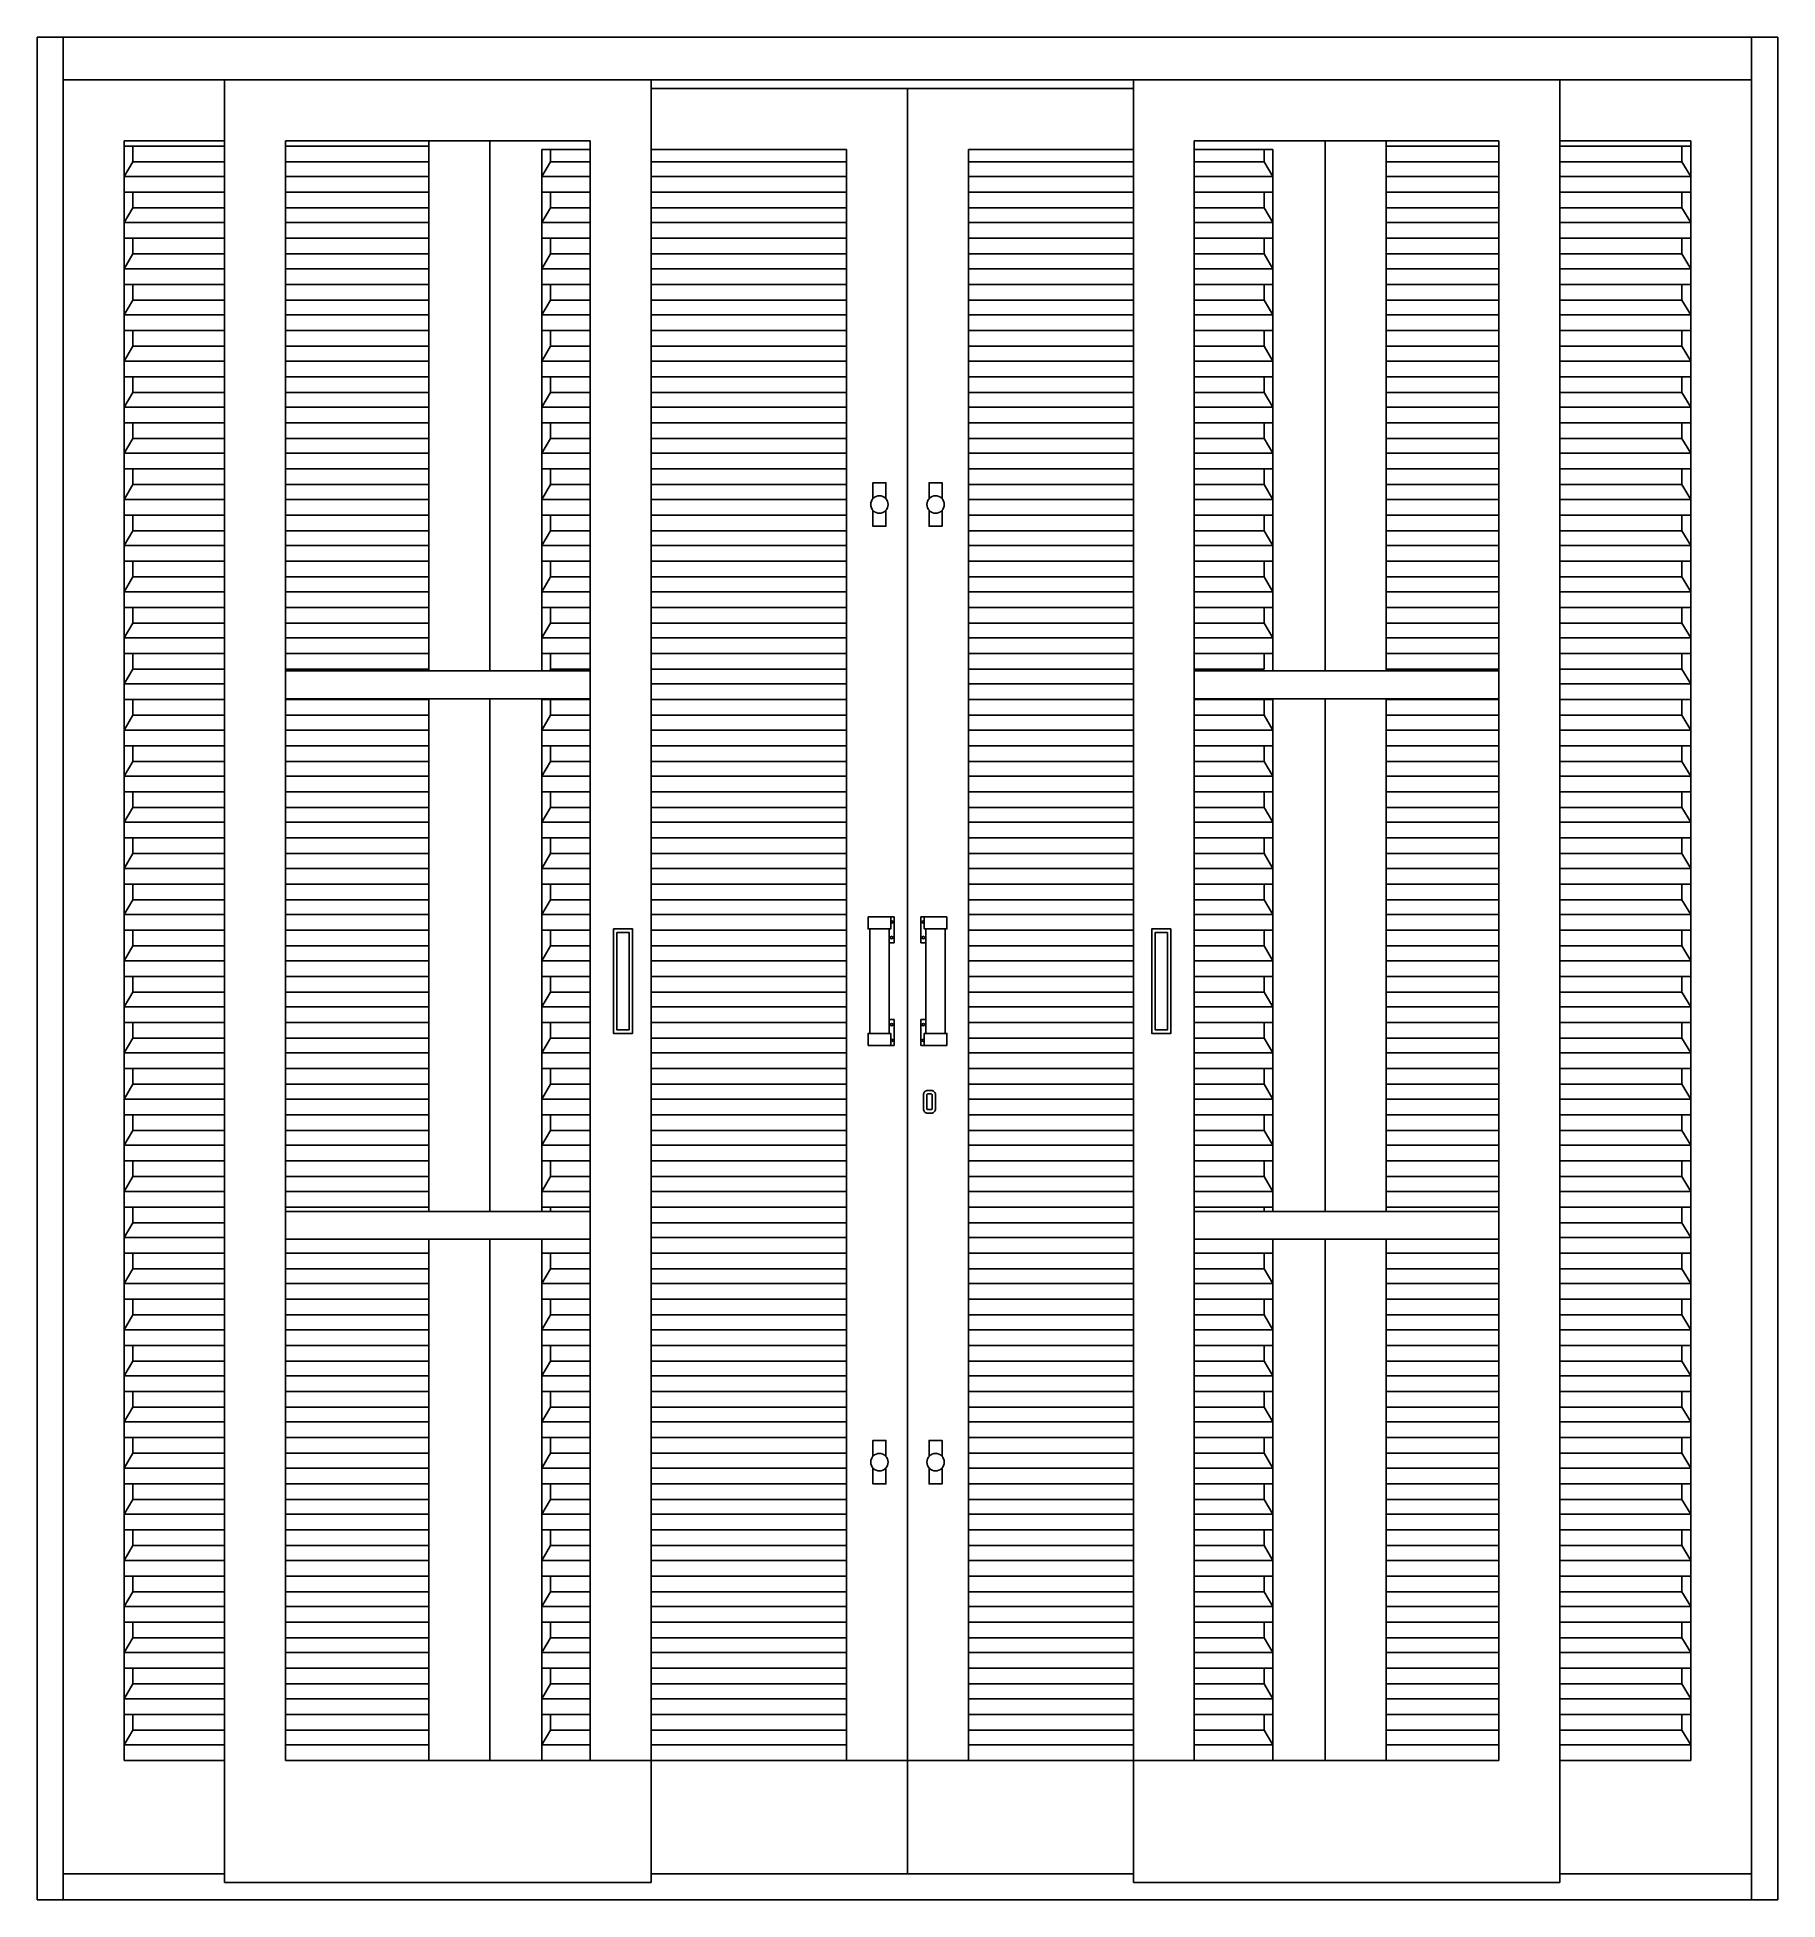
# Model space of a CAD drawing. Header units: millimetres. Extents: x 112.92 to 114.92, y 1335.92 to 1338.06.
import ezdxf

# ---------------------------------------------------------------- set-up
doc = ezdxf.new("R2010")
doc.units = ezdxf.units.MM
doc.header["$LTSCALE"] = 0.5
doc.layers.add('Gravia_Portas', color=1, linetype='Continuous')

msp = doc.modelspace()

# ---------------------------------------------------------------- linework, layer by layer
at = {"layer": 'Gravia_Portas', "color": 2}
for p, q in [((112.9182, 1335.9198), (112.9182, 1338.0598)), ((112.9182, 1338.0598), (114.9182, 1338.0598)), ((114.9182, 1338.0598), (114.9182, 1335.9198)), ((114.9182, 1335.9198), (112.9182, 1335.9198))]:
    msp.add_line(p, q, dxfattribs=at)
at = {"layer": 'Gravia_Portas'}
for p, q in [((112.9482, 1335.9198), (112.9482, 1338.0598)), ((114.8882, 1338.0598), (114.8882, 1335.9198)), ((112.9482, 1338.0108), (114.1778, 1338.0108)), ((113.1336, 1335.9398), (113.1336, 1338.0108)), ((113.1336, 1338.0108), (113.6236, 1338.0108)), ((113.6236, 1335.9398), (113.6236, 1338.0108)), ((113.6236, 1338.0008), (113.9182, 1338.0008)), ((113.9182, 1338.0008), (114.1778, 1338.0008)), ((113.9182, 1335.9498), (113.9182, 1338.0008)), ((113.9182, 1335.9498), (113.9182, 1338.0008)), ((114.6678, 1338.0108), (114.1778, 1338.0108)), ((114.1778, 1335.9398), (114.1778, 1338.0108)), ((114.6678, 1338.0108), (114.8882, 1338.0108)), ((114.6678, 1335.9398), (114.6678, 1338.0108)), ((113.0182, 1337.9408), (113.1336, 1337.9408)), ((113.0182, 1336.0798), (113.0182, 1337.9408)), ((113.1336, 1337.9348), (113.0182, 1337.9348)), ((113.0282, 1337.9168), (113.0282, 1337.9348)), ((113.2036, 1336.0798), (113.2036, 1337.9408)), ((113.2036, 1337.9408), (113.5536, 1337.9408)), ((113.3682, 1337.9348), (113.2036, 1337.9348)), ((113.3682, 1337.3318), (113.3682, 1337.9408)), ((113.4382, 1337.3318), (113.4382, 1337.9408)), ((113.4982, 1337.3318), (113.4982, 1337.9308)), ((113.4982, 1337.3318), (113.4982, 1337.9308)), ((113.4982, 1337.9308), (113.5536, 1337.9308)), ((113.5082, 1337.9168), (113.5082, 1337.9308)), ((113.5536, 1336.0798), (113.5536, 1337.9408)), ((113.6236, 1337.9308), (113.8482, 1337.9308)), ((113.8482, 1336.0798), (113.8482, 1337.9308)), ((114.1778, 1337.9308), (113.9882, 1337.9308)), ((113.9882, 1336.0798), (113.9882, 1337.9308)), ((114.5978, 1337.9408), (114.2478, 1337.9408)), ((114.2478, 1336.0798), (114.2478, 1337.9408)), ((114.3382, 1337.9308), (114.2478, 1337.9308)), ((114.3282, 1337.9168), (114.3282, 1337.9308)), ((114.3382, 1337.3318), (114.3382, 1337.9308)), ((114.3382, 1337.3318), (114.3382, 1337.9308)), ((114.3982, 1337.3318), (114.3982, 1337.9408)), ((114.4682, 1337.3318), (114.4682, 1337.9408)), ((114.4682, 1337.9348), (114.5978, 1337.9348)), ((114.5978, 1336.0798), (114.5978, 1337.9408)), ((114.8182, 1337.9408), (114.6678, 1337.9408)), ((114.6678, 1337.9348), (114.8182, 1337.9348)), ((114.8082, 1337.9168), (114.8082, 1337.9348)), ((114.8182, 1336.0798), (114.8182, 1337.9408)), ((113.0182, 1337.8998), (113.0282, 1337.9168)), ((113.1336, 1337.9168), (113.0282, 1337.9168)), ((113.3682, 1337.9168), (113.2036, 1337.9168)), ((113.4982, 1337.8998), (113.5082, 1337.9168)), ((113.5536, 1337.9168), (113.5082, 1337.9168)), ((113.8482, 1337.9168), (113.6236, 1337.9168)), ((113.9882, 1337.9168), (114.1778, 1337.9168)), ((114.2478, 1337.9168), (114.3282, 1337.9168)), ((114.3382, 1337.8998), (114.3282, 1337.9168)), ((114.4682, 1337.9168), (114.5978, 1337.9168)), ((114.6678, 1337.9168), (114.8082, 1337.9168)), ((114.8182, 1337.8998), (114.8082, 1337.9168)), ((113.1336, 1337.8998), (113.0182, 1337.8998)), ((113.3682, 1337.8998), (113.2036, 1337.8998)), ((113.5536, 1337.8998), (113.4982, 1337.8998)), ((113.8482, 1337.8998), (113.6236, 1337.8998)), ((113.9882, 1337.8998), (114.1778, 1337.8998)), ((114.2478, 1337.8998), (114.3382, 1337.8998)), ((114.4682, 1337.8998), (114.5978, 1337.8998)), ((114.6678, 1337.8998), (114.8182, 1337.8998)), ((113.1336, 1337.8818), (113.0182, 1337.8818)), ((113.0182, 1337.8468), (113.0282, 1337.8638)), ((113.0282, 1337.8638), (113.0282, 1337.8818)), ((113.1336, 1337.8638), (113.0282, 1337.8638)), ((113.3682, 1337.8818), (113.2036, 1337.8818)), ((113.3682, 1337.8638), (113.2036, 1337.8638)), ((113.5536, 1337.8818), (113.4982, 1337.8818)), ((113.4982, 1337.8468), (113.5082, 1337.8638)), ((113.5082, 1337.8638), (113.5082, 1337.8818)), ((113.5536, 1337.8638), (113.5082, 1337.8638)), ((113.8482, 1337.8818), (113.6236, 1337.8818)), ((113.8482, 1337.8638), (113.6236, 1337.8638)), ((113.9882, 1337.8818), (114.1778, 1337.8818)), ((113.9882, 1337.8638), (114.1778, 1337.8638)), ((114.2478, 1337.8818), (114.3382, 1337.8818)), ((114.2478, 1337.8638), (114.3282, 1337.8638)), ((114.3282, 1337.8638), (114.3282, 1337.8818)), ((114.3382, 1337.8468), (114.3282, 1337.8638)), ((114.4682, 1337.8818), (114.5978, 1337.8818)), ((114.4682, 1337.8638), (114.5978, 1337.8638)), ((114.6678, 1337.8818), (114.8182, 1337.8818)), ((114.6678, 1337.8638), (114.8082, 1337.8638)), ((114.8082, 1337.8638), (114.8082, 1337.8818)), ((114.8182, 1337.8468), (114.8082, 1337.8638)), ((113.1336, 1337.8468), (113.0182, 1337.8468)), ((113.3682, 1337.8468), (113.2036, 1337.8468)), ((113.5536, 1337.8468), (113.4982, 1337.8468)), ((113.8482, 1337.8468), (113.6236, 1337.8468)), ((113.9882, 1337.8468), (114.1778, 1337.8468)), ((114.2478, 1337.8468), (114.3382, 1337.8468)), ((114.4682, 1337.8468), (114.5978, 1337.8468)), ((114.6678, 1337.8468), (114.8182, 1337.8468)), ((113.1336, 1337.8288), (113.0182, 1337.8288)), ((113.0282, 1337.8108), (113.0282, 1337.8288)), ((113.3682, 1337.8288), (113.2036, 1337.8288)), ((113.5536, 1337.8288), (113.4982, 1337.8288)), ((113.5082, 1337.8108), (113.5082, 1337.8288)), ((113.8482, 1337.8288), (113.6236, 1337.8288)), ((113.9882, 1337.8288), (114.1778, 1337.8288)), ((114.2478, 1337.8288), (114.3382, 1337.8288)), ((114.3282, 1337.8108), (114.3282, 1337.8288)), ((114.4682, 1337.8288), (114.5978, 1337.8288)), ((114.6678, 1337.8288), (114.8182, 1337.8288)), ((114.8082, 1337.8108), (114.8082, 1337.8288)), ((113.0182, 1337.7938), (113.0282, 1337.8108)), ((113.1336, 1337.8108), (113.0282, 1337.8108)), ((113.3682, 1337.8108), (113.2036, 1337.8108)), ((113.4982, 1337.7938), (113.5082, 1337.8108)), ((113.5536, 1337.8108), (113.5082, 1337.8108)), ((113.8482, 1337.8108), (113.6236, 1337.8108)), ((113.9882, 1337.8108), (114.1778, 1337.8108)), ((114.2478, 1337.8108), (114.3282, 1337.8108)), ((114.3382, 1337.7938), (114.3282, 1337.8108)), ((114.4682, 1337.8108), (114.5978, 1337.8108)), ((114.6678, 1337.8108), (114.8082, 1337.8108)), ((114.8182, 1337.7938), (114.8082, 1337.8108)), ((113.1336, 1337.7938), (113.0182, 1337.7938)), ((113.3682, 1337.7938), (113.2036, 1337.7938)), ((113.5536, 1337.7938), (113.4982, 1337.7938)), ((113.8482, 1337.7938), (113.6236, 1337.7938)), ((113.9882, 1337.7938), (114.1778, 1337.7938)), ((114.2478, 1337.7938), (114.3382, 1337.7938)), ((114.4682, 1337.7938), (114.5978, 1337.7938)), ((114.6678, 1337.7938), (114.8182, 1337.7938)), ((113.1336, 1337.7758), (113.0182, 1337.7758)), ((113.0182, 1337.7408), (113.0282, 1337.7578)), ((113.0282, 1337.7578), (113.0282, 1337.7758)), ((113.1336, 1337.7578), (113.0282, 1337.7578)), ((113.3682, 1337.7758), (113.2036, 1337.7758)), ((113.3682, 1337.7578), (113.2036, 1337.7578)), ((113.5536, 1337.7758), (113.4982, 1337.7758)), ((113.4982, 1337.7408), (113.5082, 1337.7578)), ((113.5082, 1337.7578), (113.5082, 1337.7758)), ((113.5536, 1337.7578), (113.5082, 1337.7578)), ((113.8482, 1337.7758), (113.6236, 1337.7758)), ((113.8482, 1337.7578), (113.6236, 1337.7578)), ((113.9882, 1337.7758), (114.1778, 1337.7758)), ((113.9882, 1337.7578), (114.1778, 1337.7578)), ((114.2478, 1337.7758), (114.3382, 1337.7758)), ((114.2478, 1337.7578), (114.3282, 1337.7578)), ((114.3282, 1337.7578), (114.3282, 1337.7758)), ((114.3382, 1337.7408), (114.3282, 1337.7578)), ((114.4682, 1337.7758), (114.5978, 1337.7758)), ((114.4682, 1337.7578), (114.5978, 1337.7578)), ((114.6678, 1337.7758), (114.8182, 1337.7758)), ((114.6678, 1337.7578), (114.8082, 1337.7578)), ((114.8082, 1337.7578), (114.8082, 1337.7758)), ((114.8182, 1337.7408), (114.8082, 1337.7578)), ((113.1336, 1337.7408), (113.0182, 1337.7408)), ((113.3682, 1337.7408), (113.2036, 1337.7408)), ((113.5536, 1337.7408), (113.4982, 1337.7408)), ((113.8482, 1337.7408), (113.6236, 1337.7408)), ((113.9882, 1337.7408), (114.1778, 1337.7408)), ((114.2478, 1337.7408), (114.3382, 1337.7408)), ((114.4682, 1337.7408), (114.5978, 1337.7408)), ((114.6678, 1337.7408), (114.8182, 1337.7408)), ((113.1336, 1337.7228), (113.0182, 1337.7228)), ((113.0282, 1337.7048), (113.0282, 1337.7228)), ((113.3682, 1337.7228), (113.2036, 1337.7228)), ((113.5536, 1337.7228), (113.4982, 1337.7228)), ((113.5082, 1337.7048), (113.5082, 1337.7228)), ((113.8482, 1337.7228), (113.6236, 1337.7228)), ((113.9882, 1337.7228), (114.1778, 1337.7228)), ((114.2478, 1337.7228), (114.3382, 1337.7228)), ((114.3282, 1337.7048), (114.3282, 1337.7228)), ((114.4682, 1337.7228), (114.5978, 1337.7228)), ((114.6678, 1337.7228), (114.8182, 1337.7228)), ((114.8082, 1337.7048), (114.8082, 1337.7228)), ((113.0182, 1337.6878), (113.0282, 1337.7048)), ((113.1336, 1337.7048), (113.0282, 1337.7048)), ((113.3682, 1337.7048), (113.2036, 1337.7048)), ((113.4982, 1337.6878), (113.5082, 1337.7048)), ((113.5536, 1337.7048), (113.5082, 1337.7048)), ((113.8482, 1337.7048), (113.6236, 1337.7048)), ((113.9882, 1337.7048), (114.1778, 1337.7048)), ((114.2478, 1337.7048), (114.3282, 1337.7048)), ((114.3382, 1337.6878), (114.3282, 1337.7048)), ((114.4682, 1337.7048), (114.5978, 1337.7048)), ((114.6678, 1337.7048), (114.8082, 1337.7048)), ((114.8182, 1337.6878), (114.8082, 1337.7048)), ((113.1336, 1337.6878), (113.0182, 1337.6878)), ((113.3682, 1337.6878), (113.2036, 1337.6878)), ((113.5536, 1337.6878), (113.4982, 1337.6878)), ((113.8482, 1337.6878), (113.6236, 1337.6878)), ((113.9882, 1337.6878), (114.1778, 1337.6878)), ((114.2478, 1337.6878), (114.3382, 1337.6878)), ((114.4682, 1337.6878), (114.5978, 1337.6878)), ((114.6678, 1337.6878), (114.8182, 1337.6878)), ((113.1336, 1337.6698), (113.0182, 1337.6698)), ((113.0182, 1337.6348), (113.0282, 1337.6518)), ((113.0282, 1337.6518), (113.0282, 1337.6698)), ((113.1336, 1337.6518), (113.0282, 1337.6518)), ((113.3682, 1337.6698), (113.2036, 1337.6698)), ((113.3682, 1337.6518), (113.2036, 1337.6518)), ((113.5536, 1337.6698), (113.4982, 1337.6698)), ((113.4982, 1337.6348), (113.5082, 1337.6518)), ((113.5082, 1337.6518), (113.5082, 1337.6698)), ((113.5536, 1337.6518), (113.5082, 1337.6518)), ((113.8482, 1337.6698), (113.6236, 1337.6698)), ((113.8482, 1337.6518), (113.6236, 1337.6518)), ((113.9882, 1337.6698), (114.1778, 1337.6698)), ((113.9882, 1337.6518), (114.1778, 1337.6518)), ((114.2478, 1337.6698), (114.3382, 1337.6698)), ((114.2478, 1337.6518), (114.3282, 1337.6518)), ((114.3282, 1337.6518), (114.3282, 1337.6698)), ((114.3382, 1337.6348), (114.3282, 1337.6518)), ((114.4682, 1337.6698), (114.5978, 1337.6698)), ((114.4682, 1337.6518), (114.5978, 1337.6518)), ((114.6678, 1337.6698), (114.8182, 1337.6698)), ((114.6678, 1337.6518), (114.8082, 1337.6518)), ((114.8082, 1337.6518), (114.8082, 1337.6698)), ((114.8182, 1337.6348), (114.8082, 1337.6518)), ((113.1336, 1337.6348), (113.0182, 1337.6348)), ((113.3682, 1337.6348), (113.2036, 1337.6348)), ((113.5536, 1337.6348), (113.4982, 1337.6348)), ((113.8482, 1337.6348), (113.6236, 1337.6348)), ((113.9882, 1337.6348), (114.1778, 1337.6348)), ((114.2478, 1337.6348), (114.3382, 1337.6348)), ((114.4682, 1337.6348), (114.5978, 1337.6348)), ((114.6678, 1337.6348), (114.8182, 1337.6348)), ((113.1336, 1337.6168), (113.0182, 1337.6168)), ((113.0282, 1337.5988), (113.0282, 1337.6168)), ((113.3682, 1337.6168), (113.2036, 1337.6168)), ((113.5536, 1337.6168), (113.4982, 1337.6168)), ((113.5082, 1337.5988), (113.5082, 1337.6168)), ((113.8482, 1337.6168), (113.6236, 1337.6168)), ((113.9882, 1337.6168), (114.1778, 1337.6168)), ((114.2478, 1337.6168), (114.3382, 1337.6168)), ((114.3282, 1337.5988), (114.3282, 1337.6168)), ((114.4682, 1337.6168), (114.5978, 1337.6168)), ((114.6678, 1337.6168), (114.8182, 1337.6168)), ((114.8082, 1337.5988), (114.8082, 1337.6168)), ((113.0182, 1337.5818), (113.0282, 1337.5988)), ((113.1336, 1337.5988), (113.0282, 1337.5988)), ((113.3682, 1337.5988), (113.2036, 1337.5988)), ((113.4982, 1337.5818), (113.5082, 1337.5988)), ((113.5536, 1337.5988), (113.5082, 1337.5988)), ((113.8482, 1337.5988), (113.6236, 1337.5988)), ((113.9882, 1337.5988), (114.1778, 1337.5988)), ((114.2478, 1337.5988), (114.3282, 1337.5988)), ((114.3382, 1337.5818), (114.3282, 1337.5988)), ((114.4682, 1337.5988), (114.5978, 1337.5988)), ((114.6678, 1337.5988), (114.8082, 1337.5988)), ((114.8182, 1337.5818), (114.8082, 1337.5988)), ((113.1336, 1337.5818), (113.0182, 1337.5818)), ((113.3682, 1337.5818), (113.2036, 1337.5818)), ((113.5536, 1337.5818), (113.4982, 1337.5818)), ((113.8482, 1337.5818), (113.6236, 1337.5818)), ((113.9882, 1337.5818), (114.1778, 1337.5818)), ((114.2478, 1337.5818), (114.3382, 1337.5818)), ((114.4682, 1337.5818), (114.5978, 1337.5818)), ((114.6678, 1337.5818), (114.8182, 1337.5818)), ((113.1336, 1337.5638), (113.0182, 1337.5638)), ((113.0182, 1337.5288), (113.0282, 1337.5458)), ((113.0282, 1337.5458), (113.0282, 1337.5638)), ((113.1336, 1337.5458), (113.0282, 1337.5458)), ((113.3682, 1337.5638), (113.2036, 1337.5638)), ((113.3682, 1337.5458), (113.2036, 1337.5458)), ((113.5536, 1337.5638), (113.4982, 1337.5638)), ((113.4982, 1337.5288), (113.5082, 1337.5458)), ((113.5082, 1337.5458), (113.5082, 1337.5638)), ((113.5536, 1337.5458), (113.5082, 1337.5458)), ((113.8482, 1337.5638), (113.6236, 1337.5638)), ((113.8482, 1337.5458), (113.6236, 1337.5458)), ((113.9882, 1337.5638), (114.1778, 1337.5638)), ((113.9882, 1337.5458), (114.1778, 1337.5458)), ((114.2478, 1337.5638), (114.3382, 1337.5638)), ((114.2478, 1337.5458), (114.3282, 1337.5458)), ((114.3282, 1337.5458), (114.3282, 1337.5638)), ((114.3382, 1337.5288), (114.3282, 1337.5458)), ((114.4682, 1337.5638), (114.5978, 1337.5638)), ((114.4682, 1337.5458), (114.5978, 1337.5458)), ((114.6678, 1337.5638), (114.8182, 1337.5638)), ((114.6678, 1337.5458), (114.8082, 1337.5458)), ((114.8082, 1337.5458), (114.8082, 1337.5638)), ((114.8182, 1337.5288), (114.8082, 1337.5458)), ((113.1336, 1337.5288), (113.0182, 1337.5288)), ((113.3682, 1337.5288), (113.2036, 1337.5288)), ((113.5536, 1337.5288), (113.4982, 1337.5288)), ((113.8482, 1337.5288), (113.6236, 1337.5288)), ((113.9882, 1337.5288), (114.1778, 1337.5288)), ((114.2478, 1337.5288), (114.3382, 1337.5288)), ((114.4682, 1337.5288), (114.5978, 1337.5288)), ((114.6678, 1337.5288), (114.8182, 1337.5288)), ((113.1336, 1337.5108), (113.0182, 1337.5108)), ((113.0282, 1337.4928), (113.0282, 1337.5108)), ((113.3682, 1337.5108), (113.2036, 1337.5108)), ((113.5536, 1337.5108), (113.4982, 1337.5108)), ((113.5082, 1337.4928), (113.5082, 1337.5108)), ((113.8482, 1337.5108), (113.6236, 1337.5108)), ((113.9882, 1337.5108), (114.1778, 1337.5108)), ((114.2478, 1337.5108), (114.3382, 1337.5108)), ((114.3282, 1337.4928), (114.3282, 1337.5108)), ((114.4682, 1337.5108), (114.5978, 1337.5108)), ((114.6678, 1337.5108), (114.8182, 1337.5108)), ((114.8082, 1337.4928), (114.8082, 1337.5108)), ((113.0182, 1337.4758), (113.0282, 1337.4928)), ((113.1336, 1337.4928), (113.0282, 1337.4928)), ((113.3682, 1337.4928), (113.2036, 1337.4928)), ((113.4982, 1337.4758), (113.5082, 1337.4928)), ((113.5536, 1337.4928), (113.5082, 1337.4928)), ((113.8482, 1337.4928), (113.6236, 1337.4928)), ((113.9882, 1337.4928), (114.1778, 1337.4928)), ((114.2478, 1337.4928), (114.3282, 1337.4928)), ((114.3382, 1337.4758), (114.3282, 1337.4928)), ((114.4682, 1337.4928), (114.5978, 1337.4928)), ((114.6678, 1337.4928), (114.8082, 1337.4928)), ((114.8182, 1337.4758), (114.8082, 1337.4928)), ((113.1336, 1337.4758), (113.0182, 1337.4758)), ((113.1336, 1337.4578), (113.0182, 1337.4578)), ((113.0282, 1337.4398), (113.0282, 1337.4578)), ((113.3682, 1337.4758), (113.2036, 1337.4758)), ((113.3682, 1337.4578), (113.2036, 1337.4578)), ((113.5536, 1337.4758), (113.4982, 1337.4758)), ((113.5536, 1337.4578), (113.4982, 1337.4578)), ((113.5082, 1337.4398), (113.5082, 1337.4578)), ((113.8482, 1337.4758), (113.6236, 1337.4758)), ((113.8482, 1337.4578), (113.6236, 1337.4578)), ((113.9882, 1337.4758), (114.1778, 1337.4758)), ((113.9882, 1337.4578), (114.1778, 1337.4578)), ((114.2478, 1337.4758), (114.3382, 1337.4758)), ((114.2478, 1337.4578), (114.3382, 1337.4578)), ((114.3282, 1337.4398), (114.3282, 1337.4578)), ((114.4682, 1337.4758), (114.5978, 1337.4758)), ((114.4682, 1337.4578), (114.5978, 1337.4578)), ((114.6678, 1337.4758), (114.8182, 1337.4758)), ((114.6678, 1337.4578), (114.8182, 1337.4578)), ((114.8082, 1337.4398), (114.8082, 1337.4578)), ((113.0182, 1337.4228), (113.0282, 1337.4398)), ((113.1336, 1337.4398), (113.0282, 1337.4398)), ((113.3682, 1337.4398), (113.2036, 1337.4398)), ((113.4982, 1337.4228), (113.5082, 1337.4398)), ((113.5536, 1337.4398), (113.5082, 1337.4398)), ((113.8482, 1337.4398), (113.6236, 1337.4398)), ((113.9882, 1337.4398), (114.1778, 1337.4398)), ((114.2478, 1337.4398), (114.3282, 1337.4398)), ((114.3382, 1337.4228), (114.3282, 1337.4398)), ((114.4682, 1337.4398), (114.5978, 1337.4398)), ((114.6678, 1337.4398), (114.8082, 1337.4398)), ((114.8182, 1337.4228), (114.8082, 1337.4398)), ((113.1336, 1337.4228), (113.0182, 1337.4228)), ((113.3682, 1337.4228), (113.2036, 1337.4228)), ((113.5536, 1337.4228), (113.4982, 1337.4228)), ((113.8482, 1337.4228), (113.6236, 1337.4228)), ((113.9882, 1337.4228), (114.1778, 1337.4228)), ((114.2478, 1337.4228), (114.3382, 1337.4228)), ((114.4682, 1337.4228), (114.5978, 1337.4228)), ((114.6678, 1337.4228), (114.8182, 1337.4228)), ((113.1336, 1337.4048), (113.0182, 1337.4048)), ((113.0282, 1337.3868), (113.0282, 1337.4048)), ((113.3682, 1337.4048), (113.2036, 1337.4048)), ((113.5536, 1337.4048), (113.4982, 1337.4048)), ((113.5082, 1337.3868), (113.5082, 1337.4048)), ((113.8482, 1337.4048), (113.6236, 1337.4048)), ((113.9882, 1337.4048), (114.1778, 1337.4048)), ((114.2478, 1337.4048), (114.3382, 1337.4048)), ((114.3282, 1337.3868), (114.3282, 1337.4048)), ((114.4682, 1337.4048), (114.5978, 1337.4048)), ((114.6678, 1337.4048), (114.8182, 1337.4048)), ((114.8082, 1337.3868), (114.8082, 1337.4048)), ((113.0182, 1337.3698), (113.0282, 1337.3868)), ((113.1336, 1337.3868), (113.0282, 1337.3868)), ((113.3682, 1337.3868), (113.2036, 1337.3868)), ((113.4982, 1337.3698), (113.5082, 1337.3868)), ((113.5536, 1337.3868), (113.5082, 1337.3868)), ((113.8482, 1337.3868), (113.6236, 1337.3868)), ((113.9882, 1337.3868), (114.1778, 1337.3868)), ((114.2478, 1337.3868), (114.3282, 1337.3868)), ((114.3382, 1337.3698), (114.3282, 1337.3868)), ((114.4682, 1337.3868), (114.5978, 1337.3868)), ((114.6678, 1337.3868), (114.8082, 1337.3868)), ((114.8182, 1337.3698), (114.8082, 1337.3868)), ((113.1336, 1337.3698), (113.0182, 1337.3698)), ((113.1336, 1337.3518), (113.0182, 1337.3518)), ((113.0282, 1337.3338), (113.0282, 1337.3518)), ((113.3682, 1337.3698), (113.2036, 1337.3698)), ((113.3682, 1337.3518), (113.2036, 1337.3518)), ((113.5536, 1337.3698), (113.4982, 1337.3698)), ((113.5536, 1337.3518), (113.4982, 1337.3518)), ((113.5082, 1337.3338), (113.5082, 1337.3518)), ((113.8482, 1337.3698), (113.6236, 1337.3698)), ((113.8482, 1337.3518), (113.6236, 1337.3518)), ((113.9882, 1337.3698), (114.1778, 1337.3698)), ((113.9882, 1337.3518), (114.1778, 1337.3518)), ((114.2478, 1337.3698), (114.3382, 1337.3698)), ((114.2478, 1337.3518), (114.3382, 1337.3518)), ((114.3282, 1337.3338), (114.3282, 1337.3518)), ((114.4682, 1337.3698), (114.5978, 1337.3698)), ((114.4682, 1337.3518), (114.5978, 1337.3518)), ((114.6678, 1337.3698), (114.8182, 1337.3698)), ((114.6678, 1337.3518), (114.8182, 1337.3518)), ((114.8082, 1337.3338), (114.8082, 1337.3518)), ((113.0182, 1337.3168), (113.0282, 1337.3338)), ((113.1336, 1337.3338), (113.0282, 1337.3338)), ((113.3682, 1337.3338), (113.2036, 1337.3338)), ((113.2036, 1337.3318), (113.5536, 1337.3318)), ((113.5071, 1337.3318), (113.5082, 1337.3338)), ((113.5536, 1337.3338), (113.5082, 1337.3338)), ((113.8482, 1337.3338), (113.6236, 1337.3338)), ((113.9882, 1337.3338), (114.1778, 1337.3338)), ((114.2478, 1337.3338), (114.3282, 1337.3338)), ((114.5978, 1337.3318), (114.2478, 1337.3318)), ((114.4682, 1337.3338), (114.5978, 1337.3338)), ((114.6678, 1337.3338), (114.8082, 1337.3338)), ((114.8182, 1337.3168), (114.8082, 1337.3338)), ((113.1336, 1337.3168), (113.0182, 1337.3168)), ((113.8482, 1337.3168), (113.6236, 1337.3168)), ((113.9882, 1337.3168), (114.1778, 1337.3168)), ((114.6678, 1337.3168), (114.8182, 1337.3168)), ((113.1336, 1337.2988), (113.0182, 1337.2988)), ((113.0282, 1337.2808), (113.0282, 1337.2988)), ((113.2036, 1337.2998), (113.5536, 1337.2998)), ((113.3682, 1337.2988), (113.2036, 1337.2988)), ((113.3682, 1336.7108), (113.3682, 1337.2998)), ((113.4382, 1336.7108), (113.4382, 1337.2998)), ((113.4982, 1336.7108), (113.4982, 1337.2998)), ((113.4982, 1336.7108), (113.4982, 1337.2998)), ((113.5536, 1337.2988), (113.4982, 1337.2988)), ((113.5082, 1337.2808), (113.5082, 1337.2988)), ((113.8482, 1337.2988), (113.6236, 1337.2988)), ((113.9882, 1337.2988), (114.1778, 1337.2988)), ((114.5978, 1337.2998), (114.2478, 1337.2998)), ((114.2478, 1337.2988), (114.3382, 1337.2988)), ((114.3282, 1337.2808), (114.3282, 1337.2988)), ((114.3382, 1336.7108), (114.3382, 1337.2998)), ((114.3382, 1336.7108), (114.3382, 1337.2998)), ((114.3982, 1336.7108), (114.3982, 1337.2998)), ((114.4682, 1336.7108), (114.4682, 1337.2998)), ((114.4682, 1337.2988), (114.5978, 1337.2988)), ((114.6678, 1337.2988), (114.8182, 1337.2988)), ((114.8082, 1337.2808), (114.8082, 1337.2988)), ((113.0182, 1337.2638), (113.0282, 1337.2808)), ((113.1336, 1337.2808), (113.0282, 1337.2808)), ((113.3682, 1337.2808), (113.2036, 1337.2808)), ((113.4982, 1337.2638), (113.5082, 1337.2808)), ((113.5536, 1337.2808), (113.5082, 1337.2808)), ((113.8482, 1337.2808), (113.6236, 1337.2808)), ((113.9882, 1337.2808), (114.1778, 1337.2808)), ((114.2478, 1337.2808), (114.3282, 1337.2808)), ((114.3382, 1337.2638), (114.3282, 1337.2808)), ((114.4682, 1337.2808), (114.5978, 1337.2808)), ((114.6678, 1337.2808), (114.8082, 1337.2808)), ((114.8182, 1337.2638), (114.8082, 1337.2808)), ((113.1336, 1337.2638), (113.0182, 1337.2638)), ((113.1336, 1337.2458), (113.0182, 1337.2458)), ((113.0282, 1337.2278), (113.0282, 1337.2458)), ((113.3682, 1337.2638), (113.2036, 1337.2638)), ((113.3682, 1337.2458), (113.2036, 1337.2458)), ((113.5536, 1337.2638), (113.4982, 1337.2638)), ((113.5536, 1337.2458), (113.4982, 1337.2458)), ((113.5082, 1337.2278), (113.5082, 1337.2458)), ((113.8482, 1337.2638), (113.6236, 1337.2638)), ((113.8482, 1337.2458), (113.6236, 1337.2458)), ((113.9882, 1337.2638), (114.1778, 1337.2638)), ((113.9882, 1337.2458), (114.1778, 1337.2458)), ((114.2478, 1337.2638), (114.3382, 1337.2638)), ((114.2478, 1337.2458), (114.3382, 1337.2458)), ((114.3282, 1337.2278), (114.3282, 1337.2458)), ((114.4682, 1337.2638), (114.5978, 1337.2638)), ((114.4682, 1337.2458), (114.5978, 1337.2458)), ((114.6678, 1337.2638), (114.8182, 1337.2638)), ((114.6678, 1337.2458), (114.8182, 1337.2458)), ((114.8082, 1337.2278), (114.8082, 1337.2458)), ((113.0182, 1337.2108), (113.0282, 1337.2278)), ((113.1336, 1337.2278), (113.0282, 1337.2278)), ((113.3682, 1337.2278), (113.2036, 1337.2278)), ((113.4982, 1337.2108), (113.5082, 1337.2278)), ((113.5536, 1337.2278), (113.5082, 1337.2278)), ((113.8482, 1337.2278), (113.6236, 1337.2278)), ((113.9882, 1337.2278), (114.1778, 1337.2278)), ((114.2478, 1337.2278), (114.3282, 1337.2278)), ((114.3382, 1337.2108), (114.3282, 1337.2278)), ((114.4682, 1337.2278), (114.5978, 1337.2278)), ((114.6678, 1337.2278), (114.8082, 1337.2278)), ((114.8182, 1337.2108), (114.8082, 1337.2278)), ((113.1336, 1337.2108), (113.0182, 1337.2108)), ((113.3682, 1337.2108), (113.2036, 1337.2108)), ((113.5536, 1337.2108), (113.4982, 1337.2108)), ((113.8482, 1337.2108), (113.6236, 1337.2108)), ((113.9882, 1337.2108), (114.1778, 1337.2108)), ((114.2478, 1337.2108), (114.3382, 1337.2108)), ((114.4682, 1337.2108), (114.5978, 1337.2108)), ((114.6678, 1337.2108), (114.8182, 1337.2108)), ((113.1336, 1337.1928), (113.0182, 1337.1928)), ((113.0282, 1337.1748), (113.0282, 1337.1928)), ((113.3682, 1337.1928), (113.2036, 1337.1928)), ((113.5536, 1337.1928), (113.4982, 1337.1928)), ((113.5082, 1337.1748), (113.5082, 1337.1928)), ((113.8482, 1337.1928), (113.6236, 1337.1928)), ((113.9882, 1337.1928), (114.1778, 1337.1928)), ((114.2478, 1337.1928), (114.3382, 1337.1928)), ((114.3282, 1337.1748), (114.3282, 1337.1928)), ((114.4682, 1337.1928), (114.5978, 1337.1928)), ((114.6678, 1337.1928), (114.8182, 1337.1928)), ((114.8082, 1337.1748), (114.8082, 1337.1928)), ((113.0182, 1337.1578), (113.0282, 1337.1748)), ((113.1336, 1337.1578), (113.0182, 1337.1578)), ((113.1336, 1337.1748), (113.0282, 1337.1748)), ((113.3682, 1337.1748), (113.2036, 1337.1748)), ((113.3682, 1337.1578), (113.2036, 1337.1578)), ((113.4982, 1337.1578), (113.5082, 1337.1748)), ((113.5536, 1337.1578), (113.4982, 1337.1578)), ((113.5536, 1337.1748), (113.5082, 1337.1748)), ((113.8482, 1337.1748), (113.6236, 1337.1748)), ((113.8482, 1337.1578), (113.6236, 1337.1578)), ((113.9882, 1337.1748), (114.1778, 1337.1748)), ((113.9882, 1337.1578), (114.1778, 1337.1578)), ((114.2478, 1337.1748), (114.3282, 1337.1748)), ((114.2478, 1337.1578), (114.3382, 1337.1578)), ((114.3382, 1337.1578), (114.3282, 1337.1748)), ((114.4682, 1337.1748), (114.5978, 1337.1748)), ((114.4682, 1337.1578), (114.5978, 1337.1578)), ((114.6678, 1337.1748), (114.8082, 1337.1748)), ((114.6678, 1337.1578), (114.8182, 1337.1578)), ((114.8182, 1337.1578), (114.8082, 1337.1748)), ((113.1336, 1337.1398), (113.0182, 1337.1398)), ((113.0282, 1337.1218), (113.0282, 1337.1398)), ((113.3682, 1337.1398), (113.2036, 1337.1398)), ((113.5536, 1337.1398), (113.4982, 1337.1398)), ((113.5082, 1337.1218), (113.5082, 1337.1398)), ((113.8482, 1337.1398), (113.6236, 1337.1398)), ((113.9882, 1337.1398), (114.1778, 1337.1398)), ((114.2478, 1337.1398), (114.3382, 1337.1398)), ((114.3282, 1337.1218), (114.3282, 1337.1398)), ((114.4682, 1337.1398), (114.5978, 1337.1398)), ((114.6678, 1337.1398), (114.8182, 1337.1398)), ((114.8082, 1337.1218), (114.8082, 1337.1398)), ((113.0182, 1337.1048), (113.0282, 1337.1218)), ((113.1336, 1337.1218), (113.0282, 1337.1218)), ((113.3682, 1337.1218), (113.2036, 1337.1218)), ((113.4982, 1337.1048), (113.5082, 1337.1218)), ((113.5536, 1337.1218), (113.5082, 1337.1218)), ((113.8482, 1337.1218), (113.6236, 1337.1218)), ((113.9882, 1337.1218), (114.1778, 1337.1218)), ((114.2478, 1337.1218), (114.3282, 1337.1218)), ((114.3382, 1337.1048), (114.3282, 1337.1218)), ((114.4682, 1337.1218), (114.5978, 1337.1218)), ((114.6678, 1337.1218), (114.8082, 1337.1218)), ((114.8182, 1337.1048), (114.8082, 1337.1218)), ((113.1336, 1337.1048), (113.0182, 1337.1048)), ((113.3682, 1337.1048), (113.2036, 1337.1048)), ((113.5536, 1337.1048), (113.4982, 1337.1048)), ((113.8482, 1337.1048), (113.6236, 1337.1048)), ((113.9882, 1337.1048), (114.1778, 1337.1048)), ((114.2478, 1337.1048), (114.3382, 1337.1048)), ((114.4682, 1337.1048), (114.5978, 1337.1048)), ((114.6678, 1337.1048), (114.8182, 1337.1048)), ((113.1336, 1337.0868), (113.0182, 1337.0868)), ((113.0282, 1337.0688), (113.0282, 1337.0868)), ((113.3682, 1337.0868), (113.2036, 1337.0868)), ((113.5536, 1337.0868), (113.4982, 1337.0868)), ((113.5082, 1337.0688), (113.5082, 1337.0868)), ((113.8482, 1337.0868), (113.6236, 1337.0868)), ((113.9882, 1337.0868), (114.1778, 1337.0868)), ((114.2478, 1337.0868), (114.3382, 1337.0868)), ((114.3282, 1337.0688), (114.3282, 1337.0868)), ((114.4682, 1337.0868), (114.5978, 1337.0868)), ((114.6678, 1337.0868), (114.8182, 1337.0868)), ((114.8082, 1337.0688), (114.8082, 1337.0868)), ((113.0182, 1337.0518), (113.0282, 1337.0688)), ((113.1336, 1337.0518), (113.0182, 1337.0518)), ((113.1336, 1337.0688), (113.0282, 1337.0688)), ((113.3682, 1337.0688), (113.2036, 1337.0688)), ((113.3682, 1337.0518), (113.2036, 1337.0518)), ((113.4982, 1337.0518), (113.5082, 1337.0688)), ((113.5536, 1337.0518), (113.4982, 1337.0518)), ((113.5536, 1337.0688), (113.5082, 1337.0688)), ((113.8482, 1337.0688), (113.6236, 1337.0688)), ((113.8482, 1337.0518), (113.6236, 1337.0518)), ((113.9882, 1337.0688), (114.1778, 1337.0688)), ((113.9882, 1337.0518), (114.1778, 1337.0518)), ((114.2478, 1337.0688), (114.3282, 1337.0688)), ((114.2478, 1337.0518), (114.3382, 1337.0518)), ((114.3382, 1337.0518), (114.3282, 1337.0688)), ((114.4682, 1337.0688), (114.5978, 1337.0688)), ((114.4682, 1337.0518), (114.5978, 1337.0518)), ((114.6678, 1337.0688), (114.8082, 1337.0688)), ((114.6678, 1337.0518), (114.8182, 1337.0518)), ((114.8182, 1337.0518), (114.8082, 1337.0688)), ((113.1336, 1337.0338), (113.0182, 1337.0338)), ((113.0282, 1337.0158), (113.0282, 1337.0338)), ((113.3682, 1337.0338), (113.2036, 1337.0338)), ((113.5536, 1337.0338), (113.4982, 1337.0338)), ((113.5082, 1337.0158), (113.5082, 1337.0338)), ((113.8482, 1337.0338), (113.6236, 1337.0338)), ((113.897, 1337.0493), (113.903, 1337.0493)), ((113.897, 1337.0193), (113.897, 1337.0353)), ((113.903, 1337.0493), (113.903, 1337.0193)), ((113.9335, 1337.0493), (113.9335, 1337.0193)), ((113.9395, 1337.0493), (113.9335, 1337.0493)), ((113.9395, 1337.0193), (113.9395, 1337.0353)), ((113.9882, 1337.0338), (114.1778, 1337.0338)), ((114.2478, 1337.0338), (114.3382, 1337.0338)), ((114.3282, 1337.0158), (114.3282, 1337.0338)), ((114.4682, 1337.0338), (114.5978, 1337.0338)), ((114.6678, 1337.0338), (114.8182, 1337.0338)), ((114.8082, 1337.0158), (114.8082, 1337.0338)), ((113.0182, 1336.9988), (113.0282, 1337.0158)), ((113.1336, 1337.0158), (113.0282, 1337.0158)), ((113.3682, 1337.0158), (113.2036, 1337.0158)), ((113.4982, 1336.9988), (113.5082, 1337.0158)), ((113.5536, 1337.0158), (113.5082, 1337.0158)), ((113.8482, 1337.0158), (113.6236, 1337.0158)), ((113.903, 1337.0193), (113.897, 1337.0193)), ((113.9335, 1337.0193), (113.9395, 1337.0193)), ((113.9882, 1337.0158), (114.1778, 1337.0158)), ((114.2478, 1337.0158), (114.3282, 1337.0158)), ((114.3382, 1336.9988), (114.3282, 1337.0158)), ((114.4682, 1337.0158), (114.5978, 1337.0158)), ((114.6678, 1337.0158), (114.8082, 1337.0158)), ((114.8182, 1336.9988), (114.8082, 1337.0158)), ((113.1336, 1336.9988), (113.0182, 1336.9988)), ((113.3682, 1336.9988), (113.2036, 1336.9988)), ((113.5536, 1336.9988), (113.4982, 1336.9988)), ((113.8482, 1336.9988), (113.6236, 1336.9988)), ((113.9882, 1336.9988), (114.1778, 1336.9988)), ((114.2478, 1336.9988), (114.3382, 1336.9988)), ((114.4682, 1336.9988), (114.5978, 1336.9988)), ((114.6678, 1336.9988), (114.8182, 1336.9988)), ((113.1336, 1336.9808), (113.0182, 1336.9808)), ((113.0282, 1336.9628), (113.0282, 1336.9808)), ((113.3682, 1336.9808), (113.2036, 1336.9808)), ((113.5536, 1336.9808), (113.4982, 1336.9808)), ((113.5082, 1336.9628), (113.5082, 1336.9808)), ((113.8482, 1336.9808), (113.6236, 1336.9808)), ((113.9882, 1336.9808), (114.1778, 1336.9808)), ((114.2478, 1336.9808), (114.3382, 1336.9808)), ((114.3282, 1336.9628), (114.3282, 1336.9808)), ((114.4682, 1336.9808), (114.5978, 1336.9808)), ((114.6678, 1336.9808), (114.8182, 1336.9808)), ((114.8082, 1336.9628), (114.8082, 1336.9808)), ((113.0182, 1336.9458), (113.0282, 1336.9628)), ((113.1336, 1336.9458), (113.0182, 1336.9458)), ((113.1336, 1336.9628), (113.0282, 1336.9628)), ((113.3682, 1336.9628), (113.2036, 1336.9628)), ((113.3682, 1336.9458), (113.2036, 1336.9458)), ((113.4982, 1336.9458), (113.5082, 1336.9628)), ((113.5536, 1336.9458), (113.4982, 1336.9458)), ((113.5536, 1336.9628), (113.5082, 1336.9628)), ((113.8482, 1336.9628), (113.6236, 1336.9628)), ((113.8482, 1336.9458), (113.6236, 1336.9458)), ((113.9882, 1336.9628), (114.1778, 1336.9628)), ((113.9882, 1336.9458), (114.1778, 1336.9458)), ((114.2478, 1336.9628), (114.3282, 1336.9628)), ((114.2478, 1336.9458), (114.3382, 1336.9458)), ((114.3382, 1336.9458), (114.3282, 1336.9628)), ((114.4682, 1336.9628), (114.5978, 1336.9628)), ((114.4682, 1336.9458), (114.5978, 1336.9458)), ((114.6678, 1336.9628), (114.8082, 1336.9628)), ((114.6678, 1336.9458), (114.8182, 1336.9458)), ((114.8182, 1336.9458), (114.8082, 1336.9628)), ((113.1336, 1336.9278), (113.0182, 1336.9278)), ((113.0282, 1336.9098), (113.0282, 1336.9278)), ((113.3682, 1336.9278), (113.2036, 1336.9278)), ((113.5536, 1336.9278), (113.4982, 1336.9278)), ((113.5082, 1336.9098), (113.5082, 1336.9278)), ((113.8482, 1336.9278), (113.6236, 1336.9278)), ((113.897, 1336.9313), (113.897, 1336.9153)), ((113.903, 1336.9313), (113.897, 1336.9313)), ((113.903, 1336.9013), (113.903, 1336.9313)), ((113.9335, 1336.9313), (113.9395, 1336.9313)), ((113.9335, 1336.9013), (113.9335, 1336.9313)), ((113.9395, 1336.9313), (113.9395, 1336.9153)), ((113.9882, 1336.9278), (114.1778, 1336.9278)), ((114.2478, 1336.9278), (114.3382, 1336.9278)), ((114.3282, 1336.9098), (114.3282, 1336.9278)), ((114.4682, 1336.9278), (114.5978, 1336.9278)), ((114.6678, 1336.9278), (114.8182, 1336.9278)), ((114.8082, 1336.9098), (114.8082, 1336.9278)), ((113.0182, 1336.8928), (113.0282, 1336.9098)), ((113.1336, 1336.9098), (113.0282, 1336.9098)), ((113.3682, 1336.9098), (113.2036, 1336.9098)), ((113.4982, 1336.8928), (113.5082, 1336.9098)), ((113.5536, 1336.9098), (113.5082, 1336.9098)), ((113.8482, 1336.9098), (113.6236, 1336.9098)), ((113.897, 1336.9013), (113.903, 1336.9013)), ((113.9395, 1336.9013), (113.9335, 1336.9013)), ((113.9882, 1336.9098), (114.1778, 1336.9098)), ((114.2478, 1336.9098), (114.3282, 1336.9098)), ((114.3382, 1336.8928), (114.3282, 1336.9098)), ((114.4682, 1336.9098), (114.5978, 1336.9098)), ((114.6678, 1336.9098), (114.8082, 1336.9098)), ((114.8182, 1336.8928), (114.8082, 1336.9098)), ((113.1336, 1336.8928), (113.0182, 1336.8928)), ((113.3682, 1336.8928), (113.2036, 1336.8928)), ((113.5536, 1336.8928), (113.4982, 1336.8928)), ((113.8482, 1336.8928), (113.6236, 1336.8928)), ((113.9882, 1336.8928), (114.1778, 1336.8928)), ((114.2478, 1336.8928), (114.3382, 1336.8928)), ((114.4682, 1336.8928), (114.5978, 1336.8928)), ((114.6678, 1336.8928), (114.8182, 1336.8928)), ((113.1336, 1336.8748), (113.0182, 1336.8748)), ((113.0282, 1336.8568), (113.0282, 1336.8748)), ((113.3682, 1336.8748), (113.2036, 1336.8748)), ((113.5536, 1336.8748), (113.4982, 1336.8748)), ((113.5082, 1336.8568), (113.5082, 1336.8748)), ((113.8482, 1336.8748), (113.6236, 1336.8748)), ((113.9882, 1336.8748), (114.1778, 1336.8748)), ((114.2478, 1336.8748), (114.3382, 1336.8748)), ((114.3282, 1336.8568), (114.3282, 1336.8748)), ((114.4682, 1336.8748), (114.5978, 1336.8748)), ((114.6678, 1336.8748), (114.8182, 1336.8748)), ((114.8082, 1336.8568), (114.8082, 1336.8748)), ((113.0182, 1336.8398), (113.0282, 1336.8568)), ((113.1336, 1336.8398), (113.0182, 1336.8398)), ((113.1336, 1336.8568), (113.0282, 1336.8568)), ((113.3682, 1336.8568), (113.2036, 1336.8568)), ((113.3682, 1336.8398), (113.2036, 1336.8398)), ((113.4982, 1336.8398), (113.5082, 1336.8568)), ((113.5536, 1336.8398), (113.4982, 1336.8398)), ((113.5536, 1336.8568), (113.5082, 1336.8568)), ((113.8482, 1336.8568), (113.6236, 1336.8568)), ((113.8482, 1336.8398), (113.6236, 1336.8398)), ((113.9882, 1336.8568), (114.1778, 1336.8568)), ((113.9882, 1336.8398), (114.1778, 1336.8398)), ((114.2478, 1336.8568), (114.3282, 1336.8568)), ((114.2478, 1336.8398), (114.3382, 1336.8398)), ((114.3382, 1336.8398), (114.3282, 1336.8568)), ((114.4682, 1336.8568), (114.5978, 1336.8568)), ((114.4682, 1336.8398), (114.5978, 1336.8398)), ((114.6678, 1336.8568), (114.8082, 1336.8568)), ((114.6678, 1336.8398), (114.8182, 1336.8398)), ((114.8182, 1336.8398), (114.8082, 1336.8568)), ((113.1336, 1336.8218), (113.0182, 1336.8218)), ((113.0282, 1336.8038), (113.0282, 1336.8218)), ((113.3682, 1336.8218), (113.2036, 1336.8218)), ((113.5536, 1336.8218), (113.4982, 1336.8218)), ((113.5082, 1336.8038), (113.5082, 1336.8218)), ((113.8482, 1336.8218), (113.6236, 1336.8218)), ((113.9882, 1336.8218), (114.1778, 1336.8218)), ((114.2478, 1336.8218), (114.3382, 1336.8218)), ((114.3282, 1336.8038), (114.3282, 1336.8218)), ((114.4682, 1336.8218), (114.5978, 1336.8218)), ((114.6678, 1336.8218), (114.8182, 1336.8218)), ((114.8082, 1336.8038), (114.8082, 1336.8218)), ((113.0182, 1336.7868), (113.0282, 1336.8038)), ((113.1336, 1336.8038), (113.0282, 1336.8038)), ((113.3682, 1336.8038), (113.2036, 1336.8038)), ((113.4982, 1336.7868), (113.5082, 1336.8038)), ((113.5536, 1336.8038), (113.5082, 1336.8038)), ((113.8482, 1336.8038), (113.6236, 1336.8038)), ((113.9882, 1336.8038), (114.1778, 1336.8038)), ((114.2478, 1336.8038), (114.3282, 1336.8038)), ((114.3382, 1336.7868), (114.3282, 1336.8038)), ((114.4682, 1336.8038), (114.5978, 1336.8038)), ((114.6678, 1336.8038), (114.8082, 1336.8038)), ((114.8182, 1336.7868), (114.8082, 1336.8038)), ((113.1336, 1336.7868), (113.0182, 1336.7868)), ((113.3682, 1336.7868), (113.2036, 1336.7868)), ((113.5536, 1336.7868), (113.4982, 1336.7868)), ((113.8482, 1336.7868), (113.6236, 1336.7868)), ((113.9882, 1336.7868), (114.1778, 1336.7868)), ((114.2478, 1336.7868), (114.3382, 1336.7868)), ((114.4682, 1336.7868), (114.5978, 1336.7868)), ((114.6678, 1336.7868), (114.8182, 1336.7868)), ((113.1336, 1336.7688), (113.0182, 1336.7688)), ((113.0282, 1336.7508), (113.0282, 1336.7688)), ((113.3682, 1336.7688), (113.2036, 1336.7688)), ((113.5536, 1336.7688), (113.4982, 1336.7688)), ((113.5082, 1336.7508), (113.5082, 1336.7688)), ((113.8482, 1336.7688), (113.6236, 1336.7688)), ((113.9882, 1336.7688), (114.1778, 1336.7688)), ((114.2478, 1336.7688), (114.3382, 1336.7688)), ((114.3282, 1336.7508), (114.3282, 1336.7688)), ((114.4682, 1336.7688), (114.5978, 1336.7688)), ((114.6678, 1336.7688), (114.8182, 1336.7688)), ((114.8082, 1336.7508), (114.8082, 1336.7688)), ((113.0182, 1336.7338), (113.0282, 1336.7508)), ((113.1336, 1336.7338), (113.0182, 1336.7338)), ((113.1336, 1336.7508), (113.0282, 1336.7508)), ((113.3682, 1336.7508), (113.2036, 1336.7508)), ((113.3682, 1336.7338), (113.2036, 1336.7338)), ((113.4982, 1336.7338), (113.5082, 1336.7508)), ((113.5536, 1336.7338), (113.4982, 1336.7338)), ((113.5536, 1336.7508), (113.5082, 1336.7508)), ((113.8482, 1336.7508), (113.6236, 1336.7508)), ((113.8482, 1336.7338), (113.6236, 1336.7338)), ((113.9882, 1336.7508), (114.1778, 1336.7508)), ((113.9882, 1336.7338), (114.1778, 1336.7338)), ((114.2478, 1336.7508), (114.3282, 1336.7508)), ((114.2478, 1336.7338), (114.3382, 1336.7338)), ((114.3382, 1336.7338), (114.3282, 1336.7508)), ((114.4682, 1336.7508), (114.5978, 1336.7508)), ((114.4682, 1336.7338), (114.5978, 1336.7338)), ((114.6678, 1336.7508), (114.8082, 1336.7508)), ((114.6678, 1336.7338), (114.8182, 1336.7338)), ((114.8182, 1336.7338), (114.8082, 1336.7508)), ((113.1336, 1336.7158), (113.0182, 1336.7158)), ((113.0282, 1336.6978), (113.0282, 1336.7158)), ((113.3682, 1336.7158), (113.2036, 1336.7158)), ((113.5536, 1336.7108), (113.2036, 1336.7108)), ((113.5536, 1336.7158), (113.4982, 1336.7158)), ((113.5082, 1336.7108), (113.5082, 1336.7158)), ((113.8482, 1336.7158), (113.6236, 1336.7158)), ((113.9882, 1336.7158), (114.1778, 1336.7158)), ((114.2478, 1336.7158), (114.3382, 1336.7158)), ((114.2478, 1336.7108), (114.5978, 1336.7108)), ((114.3282, 1336.7108), (114.3282, 1336.7158)), ((114.4682, 1336.7158), (114.5978, 1336.7158)), ((114.6678, 1336.7158), (114.8182, 1336.7158)), ((114.8082, 1336.6978), (114.8082, 1336.7158)), ((113.0182, 1336.6808), (113.0282, 1336.6978)), ((113.1336, 1336.6978), (113.0282, 1336.6978)), ((113.8482, 1336.6978), (113.6236, 1336.6978)), ((113.9882, 1336.6978), (114.1778, 1336.6978)), ((114.6678, 1336.6978), (114.8082, 1336.6978)), ((114.8182, 1336.6808), (114.8082, 1336.6978)), ((113.1336, 1336.6808), (113.0182, 1336.6808)), ((113.5536, 1336.6788), (113.2036, 1336.6788)), ((113.3682, 1336.0798), (113.3682, 1336.6788)), ((113.4382, 1336.0798), (113.4382, 1336.6788)), ((113.4982, 1336.0798), (113.4982, 1336.6788)), ((113.8482, 1336.6808), (113.6236, 1336.6808)), ((113.9882, 1336.6808), (114.1778, 1336.6808)), ((114.2478, 1336.6788), (114.5978, 1336.6788)), ((114.3382, 1336.0798), (114.3382, 1336.6788)), ((114.3382, 1336.0798), (114.3382, 1336.6788)), ((114.3982, 1336.0798), (114.3982, 1336.6788)), ((114.4682, 1336.0798), (114.4682, 1336.6788)), ((114.6678, 1336.6808), (114.8182, 1336.6808)), ((113.1336, 1336.6628), (113.0182, 1336.6628)), ((113.0182, 1336.6278), (113.0282, 1336.6448)), ((113.0282, 1336.6448), (113.0282, 1336.6628)), ((113.1336, 1336.6448), (113.0282, 1336.6448)), ((113.3682, 1336.6628), (113.2036, 1336.6628)), ((113.3682, 1336.6448), (113.2036, 1336.6448)), ((113.5536, 1336.6628), (113.4982, 1336.6628)), ((113.4982, 1336.6278), (113.5082, 1336.6448)), ((113.5082, 1336.6448), (113.5082, 1336.6628)), ((113.5536, 1336.6448), (113.5082, 1336.6448)), ((113.8482, 1336.6628), (113.6236, 1336.6628)), ((113.8482, 1336.6448), (113.6236, 1336.6448)), ((113.9882, 1336.6628), (114.1778, 1336.6628)), ((113.9882, 1336.6448), (114.1778, 1336.6448)), ((114.2478, 1336.6628), (114.3382, 1336.6628)), ((114.2478, 1336.6448), (114.3282, 1336.6448)), ((114.3282, 1336.6448), (114.3282, 1336.6628)), ((114.3382, 1336.6278), (114.3282, 1336.6448)), ((114.4682, 1336.6628), (114.5978, 1336.6628)), ((114.4682, 1336.6448), (114.5978, 1336.6448)), ((114.6678, 1336.6628), (114.8182, 1336.6628)), ((114.6678, 1336.6448), (114.8082, 1336.6448)), ((114.8082, 1336.6448), (114.8082, 1336.6628)), ((114.8182, 1336.6278), (114.8082, 1336.6448)), ((113.1336, 1336.6278), (113.0182, 1336.6278)), ((113.3682, 1336.6278), (113.2036, 1336.6278)), ((113.5536, 1336.6278), (113.4982, 1336.6278)), ((113.8482, 1336.6278), (113.6236, 1336.6278)), ((113.9882, 1336.6278), (114.1778, 1336.6278)), ((114.2478, 1336.6278), (114.3382, 1336.6278)), ((114.4682, 1336.6278), (114.5978, 1336.6278)), ((114.6678, 1336.6278), (114.8182, 1336.6278)), ((113.1336, 1336.6098), (113.0182, 1336.6098)), ((113.0282, 1336.5918), (113.0282, 1336.6098)), ((113.3682, 1336.6098), (113.2036, 1336.6098)), ((113.5536, 1336.6098), (113.4982, 1336.6098)), ((113.5082, 1336.5918), (113.5082, 1336.6098)), ((113.8482, 1336.6098), (113.6236, 1336.6098)), ((113.9882, 1336.6098), (114.1778, 1336.6098)), ((114.2478, 1336.6098), (114.3382, 1336.6098)), ((114.3282, 1336.5918), (114.3282, 1336.6098)), ((114.4682, 1336.6098), (114.5978, 1336.6098)), ((114.6678, 1336.6098), (114.8182, 1336.6098)), ((114.8082, 1336.5918), (114.8082, 1336.6098)), ((113.0182, 1336.5748), (113.0282, 1336.5918)), ((113.1336, 1336.5918), (113.0282, 1336.5918)), ((113.3682, 1336.5918), (113.2036, 1336.5918)), ((113.4982, 1336.5748), (113.5082, 1336.5918)), ((113.5536, 1336.5918), (113.5082, 1336.5918)), ((113.8482, 1336.5918), (113.6236, 1336.5918)), ((113.9882, 1336.5918), (114.1778, 1336.5918)), ((114.2478, 1336.5918), (114.3282, 1336.5918)), ((114.3382, 1336.5748), (114.3282, 1336.5918)), ((114.4682, 1336.5918), (114.5978, 1336.5918)), ((114.6678, 1336.5918), (114.8082, 1336.5918)), ((114.8182, 1336.5748), (114.8082, 1336.5918)), ((113.1336, 1336.5748), (113.0182, 1336.5748)), ((113.3682, 1336.5748), (113.2036, 1336.5748)), ((113.5536, 1336.5748), (113.4982, 1336.5748)), ((113.8482, 1336.5748), (113.6236, 1336.5748)), ((113.9882, 1336.5748), (114.1778, 1336.5748)), ((114.2478, 1336.5748), (114.3382, 1336.5748)), ((114.4682, 1336.5748), (114.5978, 1336.5748)), ((114.6678, 1336.5748), (114.8182, 1336.5748)), ((113.1336, 1336.5568), (113.0182, 1336.5568)), ((113.0182, 1336.5218), (113.0282, 1336.5388)), ((113.0282, 1336.5388), (113.0282, 1336.5568)), ((113.1336, 1336.5388), (113.0282, 1336.5388)), ((113.3682, 1336.5568), (113.2036, 1336.5568)), ((113.3682, 1336.5388), (113.2036, 1336.5388)), ((113.5536, 1336.5568), (113.4982, 1336.5568)), ((113.4982, 1336.5218), (113.5082, 1336.5388)), ((113.5082, 1336.5388), (113.5082, 1336.5568)), ((113.5536, 1336.5388), (113.5082, 1336.5388)), ((113.8482, 1336.5568), (113.6236, 1336.5568)), ((113.8482, 1336.5388), (113.6236, 1336.5388)), ((113.9882, 1336.5568), (114.1778, 1336.5568)), ((113.9882, 1336.5388), (114.1778, 1336.5388)), ((114.2478, 1336.5568), (114.3382, 1336.5568)), ((114.2478, 1336.5388), (114.3282, 1336.5388)), ((114.3282, 1336.5388), (114.3282, 1336.5568)), ((114.3382, 1336.5218), (114.3282, 1336.5388)), ((114.4682, 1336.5568), (114.5978, 1336.5568)), ((114.4682, 1336.5388), (114.5978, 1336.5388)), ((114.6678, 1336.5568), (114.8182, 1336.5568)), ((114.6678, 1336.5388), (114.8082, 1336.5388)), ((114.8082, 1336.5388), (114.8082, 1336.5568)), ((114.8182, 1336.5218), (114.8082, 1336.5388)), ((113.1336, 1336.5218), (113.0182, 1336.5218)), ((113.3682, 1336.5218), (113.2036, 1336.5218)), ((113.5536, 1336.5218), (113.4982, 1336.5218)), ((113.8482, 1336.5218), (113.6236, 1336.5218)), ((113.9882, 1336.5218), (114.1778, 1336.5218)), ((114.2478, 1336.5218), (114.3382, 1336.5218)), ((114.4682, 1336.5218), (114.5978, 1336.5218)), ((114.6678, 1336.5218), (114.8182, 1336.5218)), ((113.1336, 1336.5038), (113.0182, 1336.5038)), ((113.0282, 1336.4858), (113.0282, 1336.5038)), ((113.3682, 1336.5038), (113.2036, 1336.5038)), ((113.5536, 1336.5038), (113.4982, 1336.5038)), ((113.5082, 1336.4858), (113.5082, 1336.5038)), ((113.8482, 1336.5038), (113.6236, 1336.5038)), ((113.9882, 1336.5038), (114.1778, 1336.5038)), ((114.2478, 1336.5038), (114.3382, 1336.5038)), ((114.3282, 1336.4858), (114.3282, 1336.5038)), ((114.4682, 1336.5038), (114.5978, 1336.5038)), ((114.6678, 1336.5038), (114.8182, 1336.5038)), ((114.8082, 1336.4858), (114.8082, 1336.5038)), ((113.0182, 1336.4688), (113.0282, 1336.4858)), ((113.1336, 1336.4858), (113.0282, 1336.4858)), ((113.3682, 1336.4858), (113.2036, 1336.4858)), ((113.4982, 1336.4688), (113.5082, 1336.4858)), ((113.5536, 1336.4858), (113.5082, 1336.4858)), ((113.8482, 1336.4858), (113.6236, 1336.4858)), ((113.9882, 1336.4858), (114.1778, 1336.4858)), ((114.2478, 1336.4858), (114.3282, 1336.4858)), ((114.3382, 1336.4688), (114.3282, 1336.4858)), ((114.4682, 1336.4858), (114.5978, 1336.4858)), ((114.6678, 1336.4858), (114.8082, 1336.4858)), ((114.8182, 1336.4688), (114.8082, 1336.4858)), ((113.1336, 1336.4688), (113.0182, 1336.4688)), ((113.3682, 1336.4688), (113.2036, 1336.4688)), ((113.5536, 1336.4688), (113.4982, 1336.4688)), ((113.8482, 1336.4688), (113.6236, 1336.4688)), ((113.9882, 1336.4688), (114.1778, 1336.4688)), ((114.2478, 1336.4688), (114.3382, 1336.4688)), ((114.4682, 1336.4688), (114.5978, 1336.4688)), ((114.6678, 1336.4688), (114.8182, 1336.4688)), ((113.1336, 1336.4508), (113.0182, 1336.4508)), ((113.0182, 1336.4158), (113.0282, 1336.4328)), ((113.0282, 1336.4328), (113.0282, 1336.4508)), ((113.1336, 1336.4328), (113.0282, 1336.4328)), ((113.3682, 1336.4508), (113.2036, 1336.4508)), ((113.3682, 1336.4328), (113.2036, 1336.4328)), ((113.5536, 1336.4508), (113.4982, 1336.4508)), ((113.4982, 1336.4158), (113.5082, 1336.4328)), ((113.5082, 1336.4328), (113.5082, 1336.4508)), ((113.5536, 1336.4328), (113.5082, 1336.4328)), ((113.8482, 1336.4508), (113.6236, 1336.4508)), ((113.8482, 1336.4328), (113.6236, 1336.4328)), ((113.9882, 1336.4508), (114.1778, 1336.4508)), ((113.9882, 1336.4328), (114.1778, 1336.4328)), ((114.2478, 1336.4508), (114.3382, 1336.4508)), ((114.2478, 1336.4328), (114.3282, 1336.4328)), ((114.3282, 1336.4328), (114.3282, 1336.4508)), ((114.3382, 1336.4158), (114.3282, 1336.4328)), ((114.4682, 1336.4508), (114.5978, 1336.4508)), ((114.4682, 1336.4328), (114.5978, 1336.4328)), ((114.6678, 1336.4508), (114.8182, 1336.4508)), ((114.6678, 1336.4328), (114.8082, 1336.4328)), ((114.8082, 1336.4328), (114.8082, 1336.4508)), ((114.8182, 1336.4158), (114.8082, 1336.4328)), ((113.1336, 1336.4158), (113.0182, 1336.4158)), ((113.3682, 1336.4158), (113.2036, 1336.4158)), ((113.5536, 1336.4158), (113.4982, 1336.4158)), ((113.8482, 1336.4158), (113.6236, 1336.4158)), ((113.9882, 1336.4158), (114.1778, 1336.4158)), ((114.2478, 1336.4158), (114.3382, 1336.4158)), ((114.4682, 1336.4158), (114.5978, 1336.4158)), ((114.6678, 1336.4158), (114.8182, 1336.4158)), ((113.1336, 1336.3978), (113.0182, 1336.3978)), ((113.0282, 1336.3798), (113.0282, 1336.3978)), ((113.3682, 1336.3978), (113.2036, 1336.3978)), ((113.5536, 1336.3978), (113.4982, 1336.3978)), ((113.5082, 1336.3798), (113.5082, 1336.3978)), ((113.8482, 1336.3978), (113.6236, 1336.3978)), ((113.9882, 1336.3978), (114.1778, 1336.3978)), ((114.2478, 1336.3978), (114.3382, 1336.3978)), ((114.3282, 1336.3798), (114.3282, 1336.3978)), ((114.4682, 1336.3978), (114.5978, 1336.3978)), ((114.6678, 1336.3978), (114.8182, 1336.3978)), ((114.8082, 1336.3798), (114.8082, 1336.3978)), ((113.0182, 1336.3628), (113.0282, 1336.3798)), ((113.1336, 1336.3798), (113.0282, 1336.3798)), ((113.3682, 1336.3798), (113.2036, 1336.3798)), ((113.4982, 1336.3628), (113.5082, 1336.3798)), ((113.5536, 1336.3798), (113.5082, 1336.3798)), ((113.8482, 1336.3798), (113.6236, 1336.3798)), ((113.9882, 1336.3798), (114.1778, 1336.3798)), ((114.2478, 1336.3798), (114.3282, 1336.3798)), ((114.3382, 1336.3628), (114.3282, 1336.3798)), ((114.4682, 1336.3798), (114.5978, 1336.3798)), ((114.6678, 1336.3798), (114.8082, 1336.3798)), ((114.8182, 1336.3628), (114.8082, 1336.3798)), ((113.1336, 1336.3628), (113.0182, 1336.3628)), ((113.1336, 1336.3448), (113.0182, 1336.3448)), ((113.0282, 1336.3268), (113.0282, 1336.3448)), ((113.3682, 1336.3628), (113.2036, 1336.3628)), ((113.3682, 1336.3448), (113.2036, 1336.3448)), ((113.5536, 1336.3628), (113.4982, 1336.3628)), ((113.5536, 1336.3448), (113.4982, 1336.3448)), ((113.5082, 1336.3268), (113.5082, 1336.3448)), ((113.8482, 1336.3628), (113.6236, 1336.3628)), ((113.8482, 1336.3448), (113.6236, 1336.3448)), ((113.9882, 1336.3628), (114.1778, 1336.3628)), ((113.9882, 1336.3448), (114.1778, 1336.3448)), ((114.2478, 1336.3628), (114.3382, 1336.3628)), ((114.2478, 1336.3448), (114.3382, 1336.3448)), ((114.3282, 1336.3268), (114.3282, 1336.3448)), ((114.4682, 1336.3628), (114.5978, 1336.3628)), ((114.4682, 1336.3448), (114.5978, 1336.3448)), ((114.6678, 1336.3628), (114.8182, 1336.3628)), ((114.6678, 1336.3448), (114.8182, 1336.3448)), ((114.8082, 1336.3268), (114.8082, 1336.3448)), ((113.0182, 1336.3098), (113.0282, 1336.3268)), ((113.1336, 1336.3268), (113.0282, 1336.3268)), ((113.3682, 1336.3268), (113.2036, 1336.3268)), ((113.4982, 1336.3098), (113.5082, 1336.3268)), ((113.5536, 1336.3268), (113.5082, 1336.3268)), ((113.8482, 1336.3268), (113.6236, 1336.3268)), ((113.9882, 1336.3268), (114.1778, 1336.3268)), ((114.2478, 1336.3268), (114.3282, 1336.3268)), ((114.3382, 1336.3098), (114.3282, 1336.3268)), ((114.4682, 1336.3268), (114.5978, 1336.3268)), ((114.6678, 1336.3268), (114.8082, 1336.3268)), ((114.8182, 1336.3098), (114.8082, 1336.3268)), ((113.1336, 1336.3098), (113.0182, 1336.3098)), ((113.3682, 1336.3098), (113.2036, 1336.3098)), ((113.5536, 1336.3098), (113.4982, 1336.3098)), ((113.8482, 1336.3098), (113.6236, 1336.3098)), ((113.9882, 1336.3098), (114.1778, 1336.3098)), ((114.2478, 1336.3098), (114.3382, 1336.3098)), ((114.4682, 1336.3098), (114.5978, 1336.3098)), ((114.6678, 1336.3098), (114.8182, 1336.3098)), ((113.1336, 1336.2918), (113.0182, 1336.2918)), ((113.0282, 1336.2738), (113.0282, 1336.2918)), ((113.3682, 1336.2918), (113.2036, 1336.2918)), ((113.5536, 1336.2918), (113.4982, 1336.2918)), ((113.5082, 1336.2738), (113.5082, 1336.2918)), ((113.8482, 1336.2918), (113.6236, 1336.2918)), ((113.9882, 1336.2918), (114.1778, 1336.2918)), ((114.2478, 1336.2918), (114.3382, 1336.2918)), ((114.3282, 1336.2738), (114.3282, 1336.2918)), ((114.4682, 1336.2918), (114.5978, 1336.2918)), ((114.6678, 1336.2918), (114.8182, 1336.2918)), ((114.8082, 1336.2738), (114.8082, 1336.2918)), ((113.0182, 1336.2568), (113.0282, 1336.2738)), ((113.1336, 1336.2738), (113.0282, 1336.2738)), ((113.3682, 1336.2738), (113.2036, 1336.2738)), ((113.4982, 1336.2568), (113.5082, 1336.2738)), ((113.5536, 1336.2738), (113.5082, 1336.2738)), ((113.8482, 1336.2738), (113.6236, 1336.2738)), ((113.9882, 1336.2738), (114.1778, 1336.2738)), ((114.2478, 1336.2738), (114.3282, 1336.2738)), ((114.3382, 1336.2568), (114.3282, 1336.2738)), ((114.4682, 1336.2738), (114.5978, 1336.2738)), ((114.6678, 1336.2738), (114.8082, 1336.2738)), ((114.8182, 1336.2568), (114.8082, 1336.2738)), ((113.1336, 1336.2568), (113.0182, 1336.2568)), ((113.1336, 1336.2388), (113.0182, 1336.2388)), ((113.0282, 1336.2208), (113.0282, 1336.2388)), ((113.3682, 1336.2568), (113.2036, 1336.2568)), ((113.3682, 1336.2388), (113.2036, 1336.2388)), ((113.5536, 1336.2568), (113.4982, 1336.2568)), ((113.5536, 1336.2388), (113.4982, 1336.2388)), ((113.5082, 1336.2208), (113.5082, 1336.2388)), ((113.8482, 1336.2568), (113.6236, 1336.2568)), ((113.8482, 1336.2388), (113.6236, 1336.2388)), ((113.9882, 1336.2568), (114.1778, 1336.2568)), ((113.9882, 1336.2388), (114.1778, 1336.2388)), ((114.2478, 1336.2568), (114.3382, 1336.2568)), ((114.2478, 1336.2388), (114.3382, 1336.2388)), ((114.3282, 1336.2208), (114.3282, 1336.2388)), ((114.4682, 1336.2568), (114.5978, 1336.2568)), ((114.4682, 1336.2388), (114.5978, 1336.2388)), ((114.6678, 1336.2568), (114.8182, 1336.2568)), ((114.6678, 1336.2388), (114.8182, 1336.2388)), ((114.8082, 1336.2208), (114.8082, 1336.2388)), ((113.0182, 1336.2038), (113.0282, 1336.2208)), ((113.1336, 1336.2208), (113.0282, 1336.2208)), ((113.3682, 1336.2208), (113.2036, 1336.2208)), ((113.4982, 1336.2038), (113.5082, 1336.2208)), ((113.5536, 1336.2208), (113.5082, 1336.2208)), ((113.8482, 1336.2208), (113.6236, 1336.2208)), ((113.9882, 1336.2208), (114.1778, 1336.2208)), ((114.2478, 1336.2208), (114.3282, 1336.2208)), ((114.3382, 1336.2038), (114.3282, 1336.2208)), ((114.4682, 1336.2208), (114.5978, 1336.2208)), ((114.6678, 1336.2208), (114.8082, 1336.2208)), ((114.8182, 1336.2038), (114.8082, 1336.2208)), ((113.1336, 1336.2038), (113.0182, 1336.2038)), ((113.3682, 1336.2038), (113.2036, 1336.2038)), ((113.5536, 1336.2038), (113.4982, 1336.2038)), ((113.8482, 1336.2038), (113.6236, 1336.2038)), ((113.9882, 1336.2038), (114.1778, 1336.2038)), ((114.2478, 1336.2038), (114.3382, 1336.2038)), ((114.4682, 1336.2038), (114.5978, 1336.2038)), ((114.6678, 1336.2038), (114.8182, 1336.2038)), ((113.1336, 1336.1858), (113.0182, 1336.1858)), ((113.0282, 1336.1678), (113.0282, 1336.1858)), ((113.3682, 1336.1858), (113.2036, 1336.1858)), ((113.5536, 1336.1858), (113.4982, 1336.1858)), ((113.5082, 1336.1678), (113.5082, 1336.1858)), ((113.8482, 1336.1858), (113.6236, 1336.1858)), ((113.9882, 1336.1858), (114.1778, 1336.1858)), ((114.2478, 1336.1858), (114.3382, 1336.1858)), ((114.3282, 1336.1678), (114.3282, 1336.1858)), ((114.4682, 1336.1858), (114.5978, 1336.1858)), ((114.6678, 1336.1858), (114.8182, 1336.1858)), ((114.8082, 1336.1678), (114.8082, 1336.1858)), ((113.0182, 1336.1508), (113.0282, 1336.1678)), ((113.1336, 1336.1678), (113.0282, 1336.1678)), ((113.3682, 1336.1678), (113.2036, 1336.1678)), ((113.4982, 1336.1508), (113.5082, 1336.1678)), ((113.5536, 1336.1678), (113.5082, 1336.1678)), ((113.8482, 1336.1678), (113.6236, 1336.1678)), ((113.9882, 1336.1678), (114.1778, 1336.1678)), ((114.2478, 1336.1678), (114.3282, 1336.1678)), ((114.3382, 1336.1508), (114.3282, 1336.1678)), ((114.4682, 1336.1678), (114.5978, 1336.1678)), ((114.6678, 1336.1678), (114.8082, 1336.1678)), ((114.8182, 1336.1508), (114.8082, 1336.1678)), ((113.1336, 1336.1508), (113.0182, 1336.1508)), ((113.1336, 1336.1328), (113.0182, 1336.1328)), ((113.0282, 1336.1148), (113.0282, 1336.1328)), ((113.3682, 1336.1508), (113.2036, 1336.1508)), ((113.3682, 1336.1328), (113.2036, 1336.1328)), ((113.5536, 1336.1508), (113.4982, 1336.1508)), ((113.5536, 1336.1328), (113.4982, 1336.1328)), ((113.5082, 1336.1148), (113.5082, 1336.1328)), ((113.8482, 1336.1508), (113.6236, 1336.1508)), ((113.8482, 1336.1328), (113.6236, 1336.1328)), ((113.9882, 1336.1508), (114.1778, 1336.1508)), ((113.9882, 1336.1328), (114.1778, 1336.1328)), ((114.2478, 1336.1508), (114.3382, 1336.1508)), ((114.2478, 1336.1328), (114.3382, 1336.1328)), ((114.3282, 1336.1148), (114.3282, 1336.1328)), ((114.4682, 1336.1508), (114.5978, 1336.1508)), ((114.4682, 1336.1328), (114.5978, 1336.1328)), ((114.6678, 1336.1508), (114.8182, 1336.1508)), ((114.6678, 1336.1328), (114.8182, 1336.1328)), ((114.8082, 1336.1148), (114.8082, 1336.1328)), ((113.0182, 1336.0978), (113.0282, 1336.1148)), ((113.1336, 1336.1148), (113.0282, 1336.1148)), ((113.3682, 1336.1148), (113.2036, 1336.1148)), ((113.4982, 1336.0978), (113.5082, 1336.1148)), ((113.5536, 1336.1148), (113.5082, 1336.1148)), ((113.8482, 1336.1148), (113.6236, 1336.1148)), ((113.9882, 1336.1148), (114.1778, 1336.1148)), ((114.2478, 1336.1148), (114.3282, 1336.1148)), ((114.3382, 1336.0978), (114.3282, 1336.1148)), ((114.4682, 1336.1148), (114.5978, 1336.1148)), ((114.6678, 1336.1148), (114.8082, 1336.1148)), ((114.8182, 1336.0978), (114.8082, 1336.1148)), ((113.1336, 1336.0978), (113.0182, 1336.0978)), ((113.3682, 1336.0978), (113.2036, 1336.0978)), ((113.5536, 1336.0978), (113.4982, 1336.0978)), ((113.8482, 1336.0978), (113.6236, 1336.0978)), ((113.9882, 1336.0978), (114.1778, 1336.0978)), ((114.2478, 1336.0978), (114.3382, 1336.0978)), ((114.4682, 1336.0978), (114.5978, 1336.0978)), ((114.6678, 1336.0978), (114.8182, 1336.0978)), ((113.1336, 1336.0798), (113.0182, 1336.0798)), ((113.3682, 1336.0798), (113.2036, 1336.0798)), ((113.5536, 1336.0798), (113.2036, 1336.0798)), ((113.4382, 1336.0798), (114.3982, 1336.0798)), ((113.6236, 1336.0798), (113.8482, 1336.0798)), ((113.8482, 1336.0798), (113.6236, 1336.0798)), ((114.1778, 1336.0798), (113.9882, 1336.0798)), ((113.9882, 1336.0798), (114.1778, 1336.0798)), ((114.2478, 1336.0798), (114.5978, 1336.0798)), ((114.6678, 1336.0798), (114.8182, 1336.0798)), ((113.1336, 1335.9498), (112.9482, 1335.9498)), ((113.6236, 1335.9398), (113.1336, 1335.9398)), ((114.1778, 1335.9498), (113.6236, 1335.9498)), ((114.1778, 1335.9398), (114.6678, 1335.9398)), ((114.6678, 1335.9398), (114.1778, 1335.9398)), ((114.6678, 1335.9498), (114.8882, 1335.9498))]:
    msp.add_line(p, q, dxfattribs=at)
for points in [[(113.8935, 1337.5296), (113.8935, 1337.548), (113.8785, 1337.548), (113.8785, 1337.5296)], [(113.943, 1337.5296), (113.943, 1337.548), (113.958, 1337.548), (113.958, 1337.5296)], [(113.8785, 1337.5164), (113.8785, 1337.498), (113.8935, 1337.498), (113.8935, 1337.5164)], [(113.958, 1337.5164), (113.958, 1337.498), (113.943, 1337.498), (113.943, 1337.5164)], [(113.8935, 1336.4292), (113.8935, 1336.4476), (113.8785, 1336.4476), (113.8785, 1336.4292)], [(113.943, 1336.4292), (113.943, 1336.4476), (113.958, 1336.4476), (113.958, 1336.4292)], [(113.8785, 1336.416), (113.8785, 1336.3976), (113.8935, 1336.3976), (113.8935, 1336.416)], [(113.958, 1336.416), (113.958, 1336.3976), (113.943, 1336.3976), (113.943, 1336.416)]]:
    msp.add_lwpolyline(points, dxfattribs=at)
for points in [[(113.5804, 1337.0353), (113.5804, 1336.9153), (113.6024, 1336.9153), (113.6024, 1337.0353)], [(113.5844, 1337.0313), (113.5844, 1336.9193), (113.5984, 1336.9193), (113.5984, 1337.0313)], [(113.873, 1337.0493), (113.899, 1337.0493), (113.899, 1337.0353), (113.873, 1337.0353)], [(113.875, 1337.0353), (113.875, 1336.9153), (113.897, 1336.9153), (113.897, 1337.0353)], [(113.9635, 1337.0493), (113.9375, 1337.0493), (113.9375, 1337.0353), (113.9635, 1337.0353)], [(113.9615, 1337.0353), (113.9615, 1336.9153), (113.9395, 1336.9153), (113.9395, 1337.0353)], [(114.221, 1337.0353), (114.221, 1336.9153), (114.199, 1336.9153), (114.199, 1337.0353)], [(114.217, 1337.0313), (114.217, 1336.9193), (114.203, 1336.9193), (114.203, 1337.0313)], [(113.873, 1336.9013), (113.899, 1336.9013), (113.899, 1336.9153), (113.873, 1336.9153)], [(113.9635, 1336.9013), (113.9375, 1336.9013), (113.9375, 1336.9153), (113.9635, 1336.9153)]]:
    msp.add_lwpolyline(points, close=True, dxfattribs=at)
for points in [[(113.9505, 1336.8447), (113.9505, 1336.8287, -0.414214), (113.9455, 1336.8237), (113.9415, 1336.8237, -0.414214), (113.9365, 1336.8287), (113.9365, 1336.8447, -0.414214), (113.9415, 1336.8497), (113.9455, 1336.8497, -0.414214)], [(113.9465, 1336.8447), (113.9465, 1336.8287, -0.414214), (113.9455, 1336.8277), (113.9415, 1336.8277, -0.414214), (113.9405, 1336.8287), (113.9405, 1336.8447, -0.414214), (113.9415, 1336.8457), (113.9455, 1336.8457, -0.414214)]]:
    msp.add_lwpolyline(points, format="xyb", close=True, dxfattribs=at)
for centre, radius in [((113.886, 1337.523), 0.01), ((113.9505, 1337.523), 0.01), ((113.9, 1337.0253), 0.0015), ((113.9365, 1337.0253), 0.0015), ((113.9, 1336.9253), 0.0015), ((113.9365, 1336.9253), 0.0015), ((113.886, 1336.4226), 0.01), ((113.9505, 1336.4226), 0.01)]:
    msp.add_circle(centre, radius, dxfattribs=at)
for centre, start, end in [((113.9, 1337.0433), 228.1897, 131.8103), ((113.9365, 1337.0433), 48.1897, 311.8103), ((113.9, 1336.9073), 228.1897, 131.8103), ((113.9365, 1336.9073), 48.1897, 311.8103)]:
    msp.add_arc(centre, 0.0015, start, end, dxfattribs=at)

doc.saveas('drawing.dxf')
